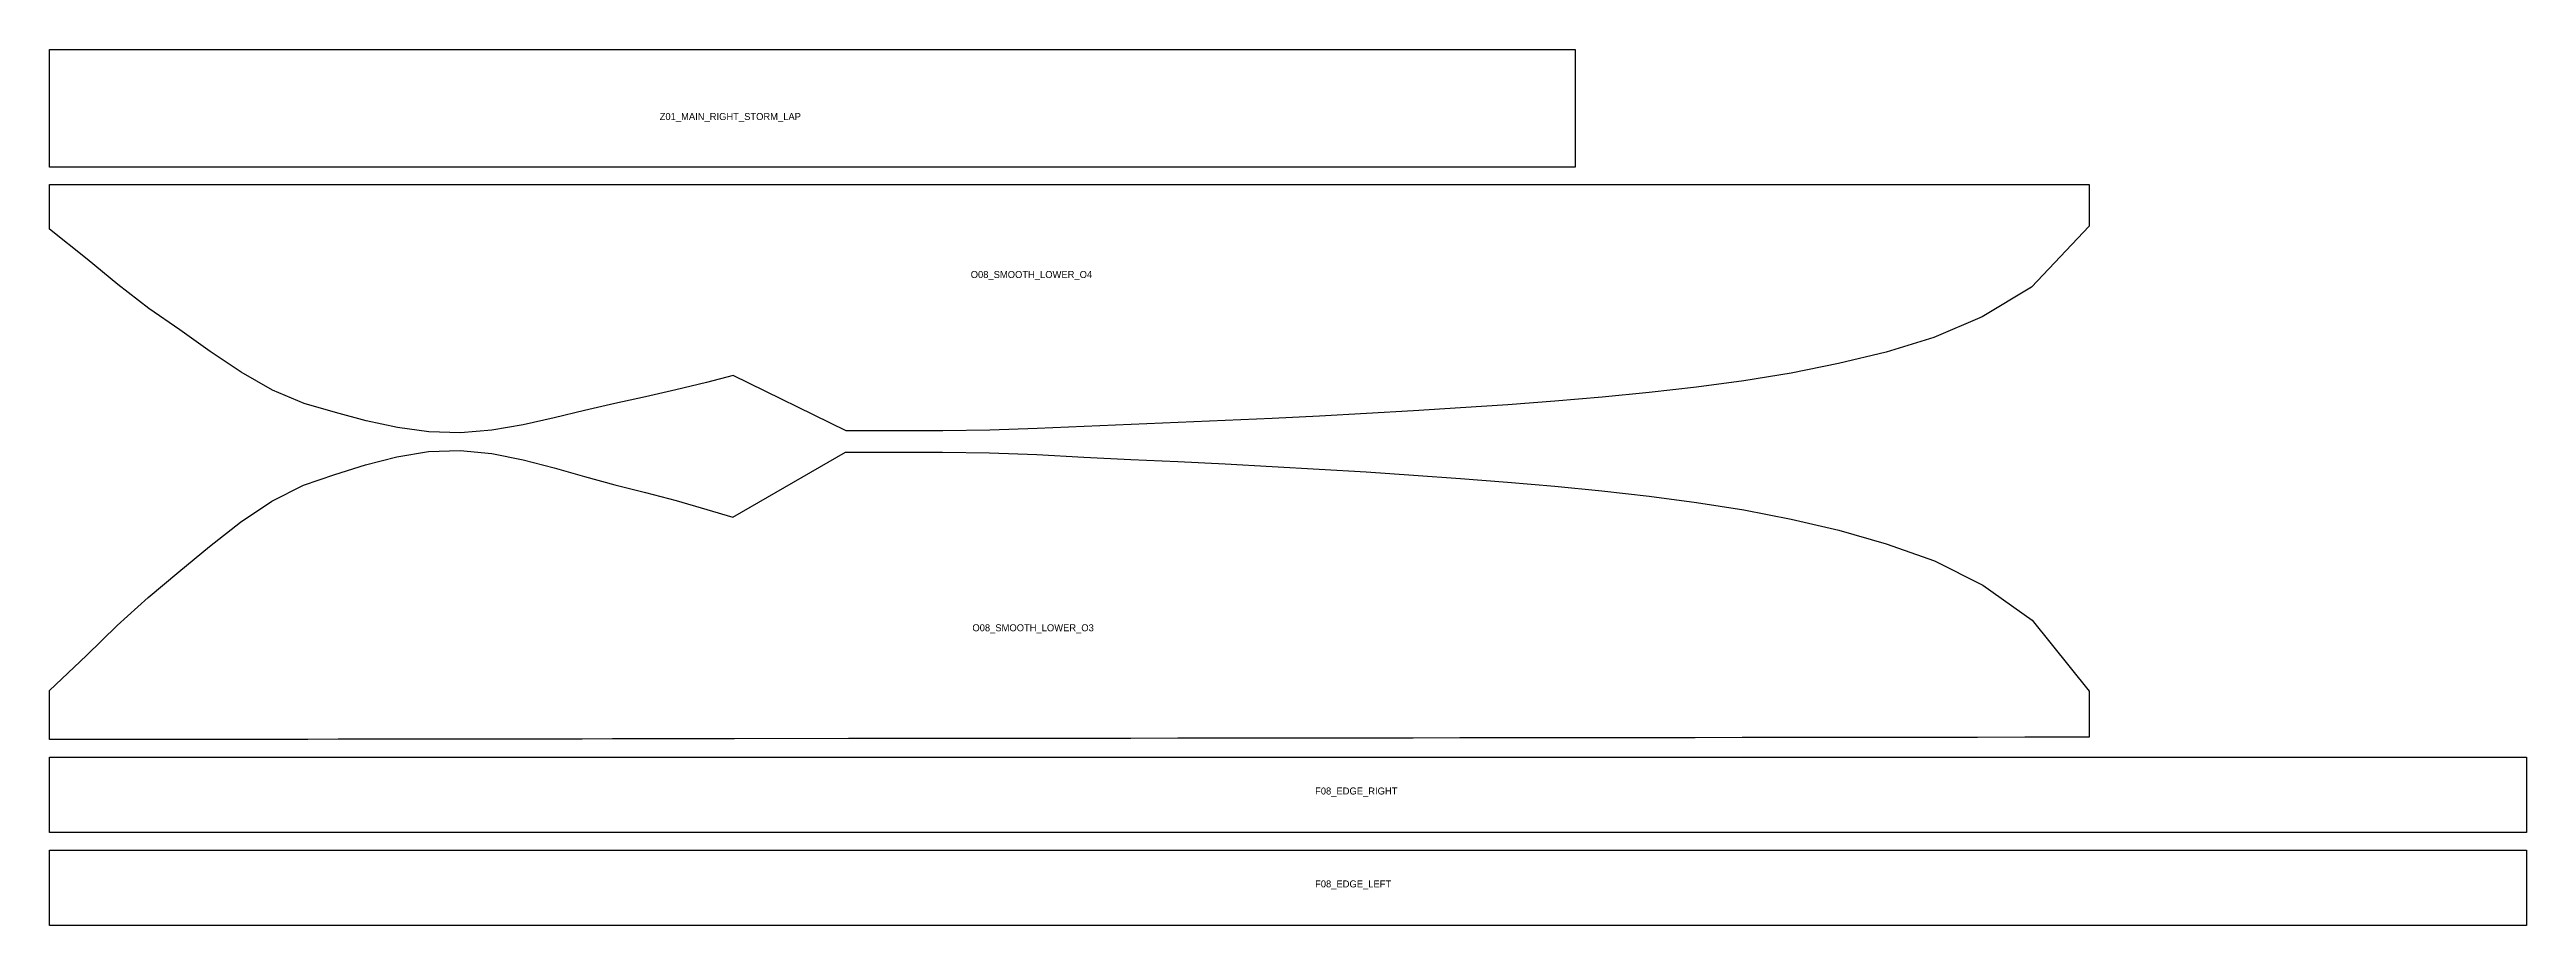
# Model space of a CAD drawing. Header units: millimetres. Extents: x 15 to 15325, y 15 to 1481.
# Drawn here: x 15 to 2840, y 15 to 1014 of the extents above; entities that cross this region are included whole.
import ezdxf

# ---------------------------------------------------------------- set-up
doc = ezdxf.new("R2010")
doc.units = ezdxf.units.MM

msp = doc.modelspace()

# ---------------------------------------------------------------- texts
for s, p in [('Z01_MAIN_RIGHT_STORM_LAP', (711, 933.8)), ('O08_SMOOTH_LOWER_O4', (1065.8, 753.6)), ('O08_SMOOTH_LOWER_O3', (1067.7, 350.6)), ('F08_EDGE_RIGHT', (1458.6, 164.4)), ('F08_EDGE_LEFT', (1458.6, 58.4))]:
    msp.add_text(s, height=8).set_placement(p)

# ---------------------------------------------------------------- linework, layer by layer
for points in [[(15, 880.2), (15, 1014.2), (1755.1, 1014.2), (1755.1, 880.2), (15, 880.2)], [(15, 860.2), (65.7, 860.2), (100.5, 860.2), (135.5, 860.2), (170.4, 860.2), (205.2, 860.2), (240, 860.2), (274.8, 860.2), (309.5, 860.2), (344.3, 860.2), (379.1, 860.2), (413.9, 860.2), (448.6, 860.2), (483.4, 860.2), (518.2, 860.2), (553, 860.2), (587.7, 860.2), (622.5, 860.2), (657.3, 860.2), (692, 860.2), (726.8, 860.2), (761.6, 860.2), (796.4, 860.2), (926.4, 860.2), (980, 860.2), (1033.7, 860.2), (1087.3, 860.2), (1141, 860.2), (1194.6, 860.2), (1248.3, 860.2), (1301.9, 860.2), (1355.6, 860.2), (1409.3, 860.2), (1462.9, 860.2), (1516.6, 860.2), (1570.2, 860.2), (1623.9, 860.2), (1677.5, 860.2), (1731.2, 860.2), (1784.8, 860.2), (1838.5, 860.2), (1892.1, 860.2), (1945.8, 860.2), (1999.4, 860.2), (2053.1, 860.2), (2106.8, 860.2), (2160.4, 860.2), (2214.2, 860.2), (2268.1, 860.2), (2341.5, 860.2), (2341.5, 841.8), (2341.5, 835.5), (2341.5, 829.3), (2341.5, 823.3), (2341.5, 812.8), (2275.8, 743.1), (2219.7, 709.2), (2164.5, 685.6), (2109.9, 669.1), (2055.7, 656), (2001.6, 645.1), (1947.6, 636.2), (1893.6, 628.9), (1839.7, 622.8), (1785.9, 617.6), (1732.1, 613.1), (1678.4, 609), (1624.6, 605.4), (1570.9, 602.1), (1517.2, 599), (1463.5, 596.1), (1409.8, 593.5), (1356.1, 591.1), (1302.4, 588.8), (1248.8, 586.6), (1195.2, 584.2), (1141.4, 581.9), (1087.6, 580.1), (1033.8, 579.3), (980, 579.3), (923.6, 579.3), (795, 642.2), (764.5, 634.5), (729.6, 626), (694.7, 617.9), (659.9, 610.4), (625.3, 602.6), (590.5, 594.1), (555.3, 586.1), (519.7, 580), (483.7, 577), (447.6, 578.3), (411.8, 583.2), (376.3, 590.8), (341.1, 600), (305.5, 610.4), (269.4, 625.7), (233.7, 646.3), (198.4, 669.8), (163.5, 694.3), (128.4, 718.9), (93, 746), (58.1, 775.1), (15, 809.4), (15, 821.4), (15, 827.9), (15, 834.6), (15, 841.3), (15, 860.2)], [(15, 283.1), (57.3, 322.9), (92.2, 357.2), (127.5, 389.2), (162.6, 418.3), (197.5, 447.2), (232.7, 474.9), (268.4, 499.2), (304.6, 517.4), (340.3, 529.6), (375.5, 540.6), (411.1, 549.6), (447.1, 555.5), (483.4, 557), (519.6, 553.5), (555.4, 546.3), (590.6, 537), (625.4, 527), (660, 517.8), (694.8, 509), (729.8, 499.6), (764.7, 489.6), (794.6, 480.7), (922.8, 554.9), (979.7, 554.9), (1033.5, 555), (1087.3, 554.1), (1141.2, 552.1), (1194.9, 549.4), (1248.6, 546.6), (1302.2, 544.1), (1355.9, 541.5), (1409.6, 538.7), (1463.3, 535.7), (1517, 532.4), (1570.8, 528.8), (1624.5, 524.9), (1678.2, 520.7), (1732, 516), (1785.8, 510.7), (1839.7, 504.6), (1893.6, 497.6), (1947.6, 489), (2001.7, 478.5), (2055.9, 465.8), (2110.2, 450.4), (2165, 430.9), (2220.3, 403.1), (2276.4, 363.2), (2341.5, 282.1), (2341.6, 272.5), (2341.6, 266.7), (2341.6, 260.7), (2341.6, 254.5), (2341.6, 248.2), (2341.6, 229.8), (2268.2, 229.7), (2214.2, 229.6), (2160.5, 229.5), (2106.8, 229.5), (2053.2, 229.4), (1999.5, 229.3), (1945.9, 229.3), (1892.2, 229.2), (1838.5, 229.1), (1784.9, 229.1), (1731.2, 229), (1677.6, 228.9), (1623.9, 228.9), (1570.3, 228.8), (1516.6, 228.8), (1463, 228.7), (1409.3, 228.6), (1355.7, 228.6), (1302, 228.5), (1248.4, 228.4), (1194.7, 228.4), (1141, 228.3), (1087.4, 228.3), (1033.7, 228.2), (980.1, 228.1), (926.4, 228.1), (796.4, 227.9), (761.7, 227.9), (726.9, 227.8), (692.1, 227.8), (657.3, 227.8), (622.6, 227.7), (587.8, 227.7), (553, 227.6), (518.2, 227.6), (483.5, 227.5), (448.7, 227.5), (413.9, 227.5), (379.2, 227.4), (344.4, 227.4), (309.6, 227.3), (274.8, 227.3), (240.1, 227.3), (205.3, 227.2), (170.4, 227.2), (135.6, 227.1), (100.5, 227.1), (65.8, 227.1), (15.1, 227), (15, 245.9), (15, 252.7), (15, 259.3), (15, 265.8), (15, 272), (15, 283.1)], [(15, 207), (76.6, 207), (124.8, 207), (171.5, 207), (216.3, 207), (259.1, 207), (300.4, 207), (342.1, 207), (383.1, 207), (422.8, 207), (460.3, 207), (494, 207), (524.5, 207), (552, 207), (578.7, 207), (605.1, 207), (630.8, 207), (655.6, 207), (679.5, 207), (702.7, 207), (725.9, 207), (749.5, 207), (773.9, 207), (799.1, 207), (824.9, 207), (850.9, 207), (876.8, 207), (902.5, 207), (927.9, 207), (953.4, 207), (979.2, 207), (1005.2, 207), (1031.9, 207), (1058.1, 207), (1083.2, 207), (1118.7, 207), (1160.6, 207), (1201.6, 207), (1234.8, 207), (1258.6, 207), (1281.7, 207), (1304.8, 207), (1328, 207), (1351.1, 207), (1374.2, 207), (1397.4, 207), (1420.5, 207), (1443.7, 207), (1466.9, 207), (1490.1, 207), (1513.4, 207), (1536.6, 207), (1559.9, 207), (1583.1, 207), (1606.3, 207), (1629.5, 207), (1652.7, 207), (1676, 207), (1699.2, 207), (1722.4, 207), (1745.7, 207), (1768.9, 207), (1792.2, 207), (1815.5, 207), (1838.7, 207), (1862, 207), (1885.3, 207), (1908.7, 207), (1932, 207), (1955.3, 207), (1978.7, 207), (2002.1, 207), (2025.5, 207), (2048.9, 207), (2072.3, 207), (2095.8, 207), (2119.4, 207), (2143, 207), (2166.6, 207), (2190.3, 207), (2214.1, 207), (2238, 207), (2262.1, 207), (2286.3, 207), (2310.7, 207), (2335.4, 207), (2360.3, 207), (2385.5, 207), (2411, 207), (2437, 207), (2463.5, 207), (2490.5, 207), (2518.7, 207), (2548.5, 207), (2580.4, 207), (2614.3, 207), (2651.2, 207), (2695.8, 207), (2755.6, 207), (2840.4, 207), (2840.4, 121), (2755.6, 121), (2695.8, 121), (2651.2, 121), (2614.3, 121), (2580.4, 121), (2548.5, 121), (2518.7, 121), (2490.5, 121), (2463.5, 121), (2437, 121), (2411, 121), (2385.5, 121), (2360.3, 121), (2335.4, 121), (2310.7, 121), (2286.3, 121), (2262.1, 121), (2238, 121), (2214.1, 121), (2190.3, 121), (2166.6, 121), (2143, 121), (2119.4, 121), (2095.8, 121), (2072.3, 121), (2048.9, 121), (2025.5, 121), (2002.1, 121), (1978.7, 121), (1955.3, 121), (1932, 121), (1908.7, 121), (1885.3, 121), (1862, 121), (1838.7, 121), (1815.5, 121), (1792.2, 121), (1768.9, 121), (1745.7, 121), (1722.4, 121), (1699.2, 121), (1676, 121), (1652.7, 121), (1629.5, 121), (1606.3, 121), (1583.1, 121), (1559.9, 121), (1536.6, 121), (1513.4, 121), (1490.1, 121), (1466.9, 121), (1443.7, 121), (1420.5, 121), (1397.4, 121), (1374.2, 121), (1351.1, 121), (1328, 121), (1304.8, 121), (1258.6, 121), (1234.8, 121), (1201.6, 121), (1160.6, 121), (1118.7, 121), (1083.2, 121), (1058.1, 121), (1031.9, 121), (1005.2, 121), (979.2, 121), (953.4, 121), (927.9, 121), (902.5, 121), (876.8, 121), (850.9, 121), (824.9, 121), (799.1, 121), (773.9, 121), (749.5, 121), (725.9, 121), (702.7, 121), (679.5, 121), (655.6, 121), (630.8, 121), (605.1, 121), (578.7, 121), (552, 121), (524.5, 121), (494, 121), (460.3, 121), (422.8, 121), (383.1, 121), (342.1, 121), (300.4, 121), (259.1, 121), (216.3, 121), (171.5, 121), (124.8, 121), (76.6, 121), (15, 121), (15, 207)], [(15, 101), (76.6, 101), (124.8, 101), (171.5, 101), (216.3, 101), (259.1, 101), (300.4, 101), (342.1, 101), (383.1, 101), (422.8, 101), (460.3, 101), (494, 101), (524.5, 101), (552, 101), (578.7, 101), (605.1, 101), (630.8, 101), (655.6, 101), (679.5, 101), (702.7, 101), (725.9, 101), (749.5, 101), (773.9, 101), (799.1, 101), (824.9, 101), (850.9, 101), (876.8, 101), (902.5, 101), (927.9, 101), (953.4, 101), (979.2, 101), (1005.2, 101), (1031.9, 101), (1058.1, 101), (1083.2, 101), (1118.7, 101), (1160.6, 101), (1201.6, 101), (1234.8, 101), (1258.6, 101), (1281.7, 101), (1304.8, 101), (1328, 101), (1351.1, 101), (1374.2, 101), (1397.4, 101), (1420.5, 101), (1443.7, 101), (1466.9, 101), (1490.1, 101), (1513.4, 101), (1536.6, 101), (1559.9, 101), (1583.1, 101), (1606.3, 101), (1629.5, 101), (1652.7, 101), (1676, 101), (1699.2, 101), (1722.4, 101), (1745.7, 101), (1768.9, 101), (1792.2, 101), (1815.5, 101), (1838.7, 101), (1862, 101), (1885.3, 101), (1908.7, 101), (1932, 101), (1955.3, 101), (1978.7, 101), (2002.1, 101), (2025.5, 101), (2048.9, 101), (2072.3, 101), (2095.8, 101), (2119.4, 101), (2143, 101), (2166.6, 101), (2190.3, 101), (2214.1, 101), (2238, 101), (2262.1, 101), (2286.3, 101), (2310.7, 101), (2335.4, 101), (2360.3, 101), (2385.5, 101), (2411, 101), (2437, 101), (2463.5, 101), (2490.5, 101), (2518.7, 101), (2548.5, 101), (2580.4, 101), (2614.3, 101), (2651.2, 101), (2695.8, 101), (2755.6, 101), (2840.4, 101), (2840.4, 15), (2755.6, 15), (2695.8, 15), (2651.2, 15), (2614.3, 15), (2580.4, 15), (2548.5, 15), (2518.7, 15), (2490.5, 15), (2463.5, 15), (2437, 15), (2411, 15), (2385.5, 15), (2360.3, 15), (2335.4, 15), (2310.7, 15), (2286.3, 15), (2262.1, 15), (2238, 15), (2214.1, 15), (2190.3, 15), (2166.6, 15), (2143, 15), (2119.4, 15), (2095.8, 15), (2072.3, 15), (2048.9, 15), (2025.5, 15), (2002.1, 15), (1978.7, 15), (1955.3, 15), (1932, 15), (1908.7, 15), (1885.3, 15), (1862, 15), (1838.7, 15), (1815.5, 15), (1792.2, 15), (1768.9, 15), (1745.7, 15), (1722.4, 15), (1699.2, 15), (1676, 15), (1652.7, 15), (1629.5, 15), (1606.3, 15), (1583.1, 15), (1559.9, 15), (1536.6, 15), (1513.4, 15), (1490.1, 15), (1466.9, 15), (1443.7, 15), (1420.5, 15), (1397.4, 15), (1374.2, 15), (1351.1, 15), (1328, 15), (1304.8, 15), (1258.6, 15), (1234.8, 15), (1201.6, 15), (1160.6, 15), (1118.7, 15), (1083.2, 15), (1058.1, 15), (1031.9, 15), (1005.2, 15), (979.2, 15), (953.4, 15), (927.9, 15), (902.5, 15), (876.8, 15), (850.9, 15), (824.9, 15), (799.1, 15), (773.9, 15), (749.5, 15), (725.9, 15), (702.7, 15), (679.5, 15), (655.6, 15), (630.8, 15), (605.1, 15), (578.7, 15), (552, 15), (524.5, 15), (494, 15), (460.3, 15), (422.8, 15), (383.1, 15), (342.1, 15), (300.4, 15), (259.1, 15), (216.3, 15), (171.5, 15), (124.8, 15), (76.6, 15), (15, 15), (15, 101)]]:
    msp.add_lwpolyline(points, close=True)

msp.set_redraw_order([(e.dxf.handle, doc.entitydb.next_handle()) for e in msp.query("TEXT MTEXT ATTDEF DIMENSION ARC_DIMENSION")])  # texts and dimensions are drawn at this point

doc.saveas('drawing.dxf')
